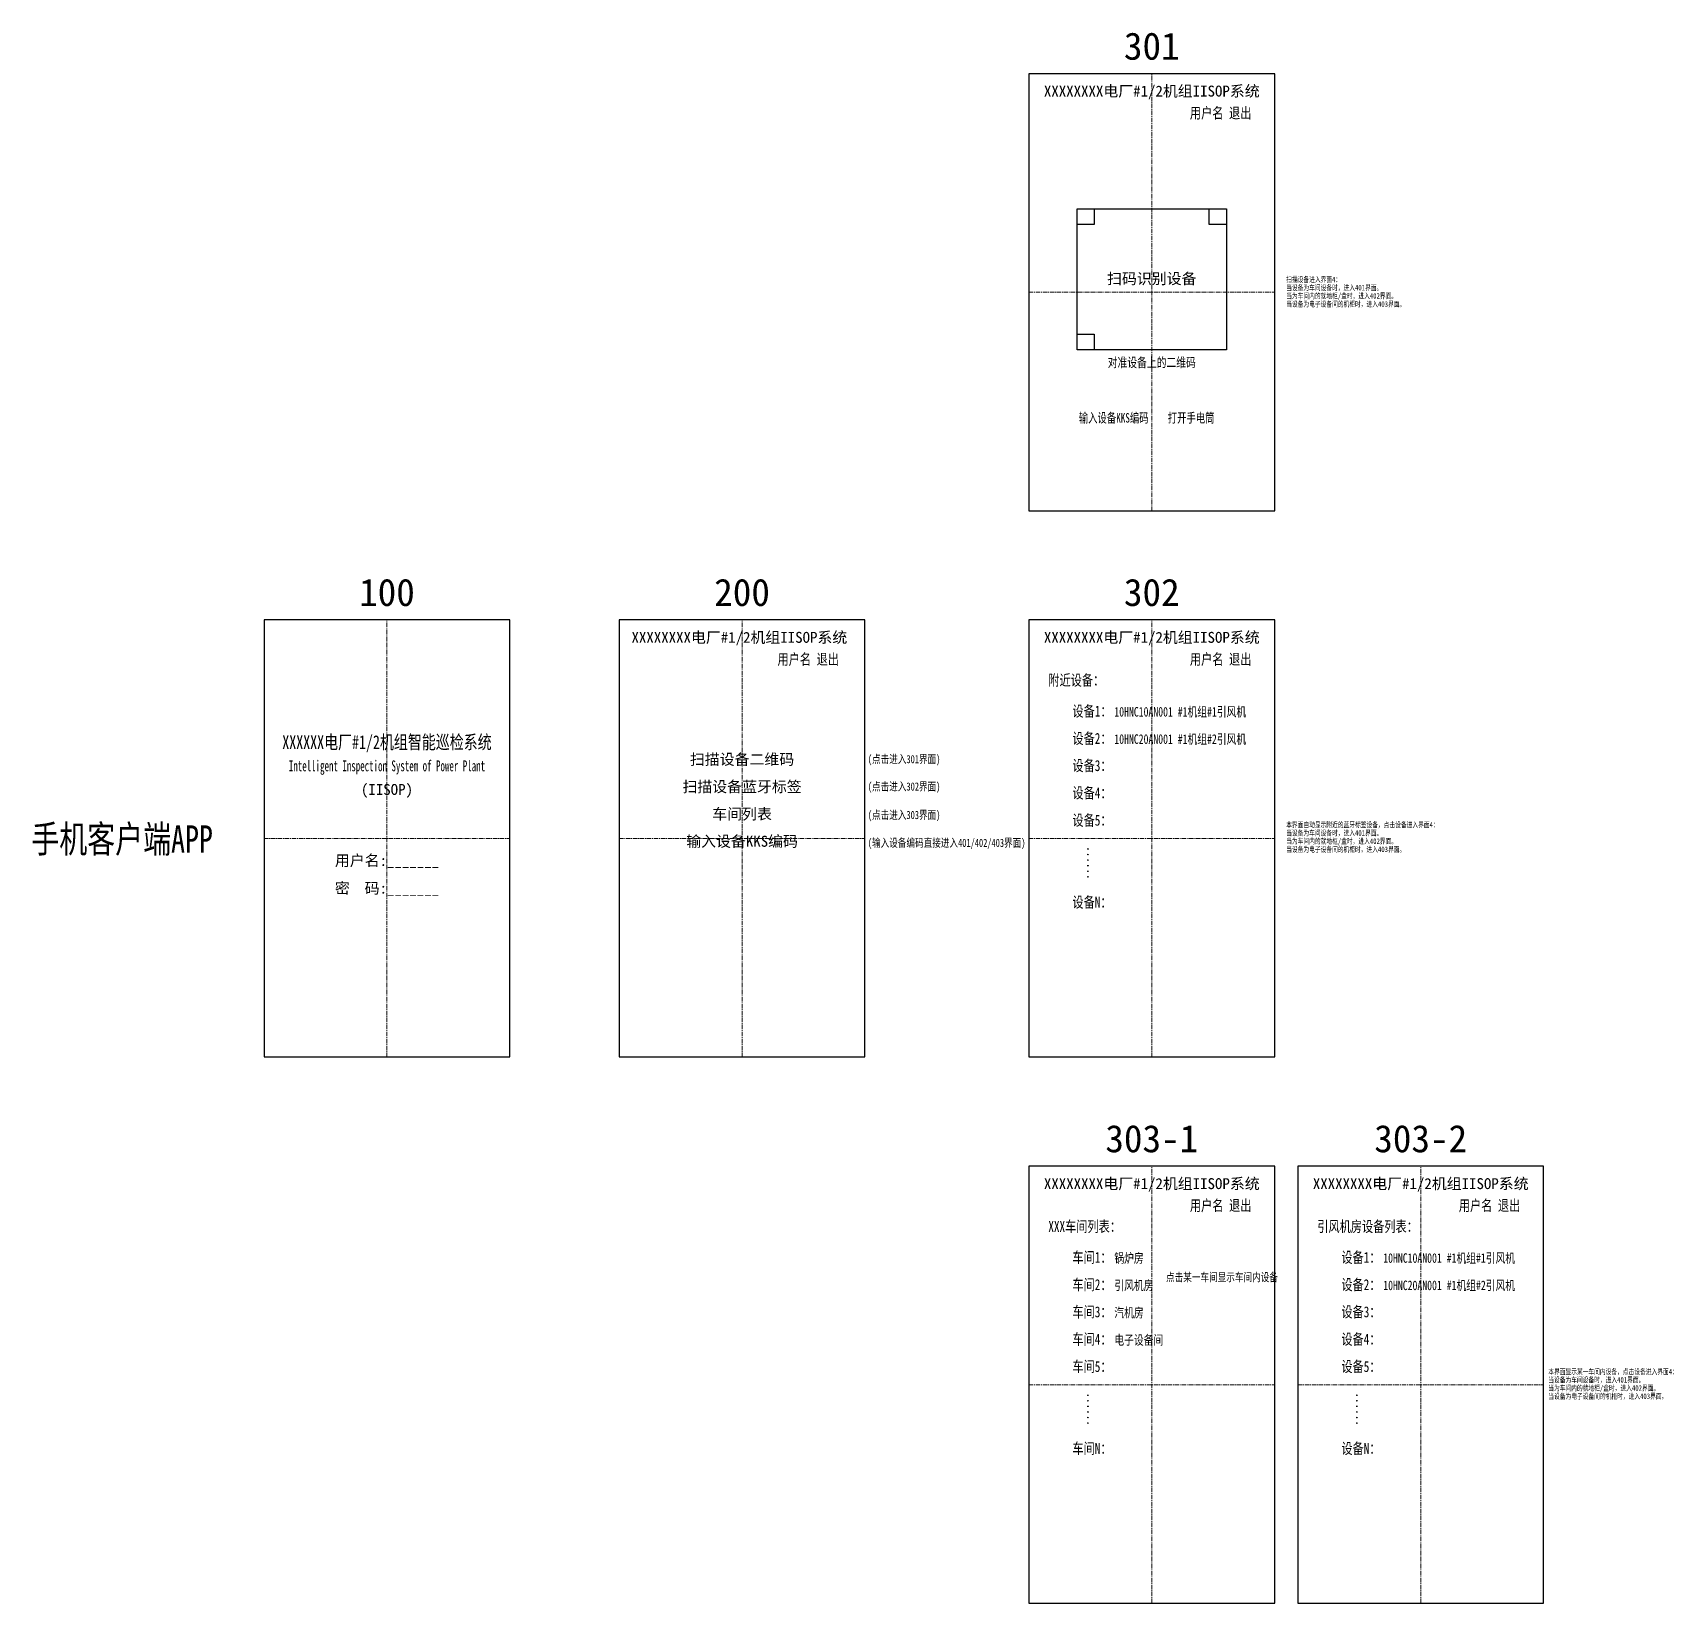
# Model space of a CAD drawing. Header units: millimetres. Extents: x -305 to 1678, y -501 to 1264.
# Drawn here: x -85 to 515, y 441 to 1016 of the extents above; entities that cross this region are included whole.
import ezdxf
from ezdxf.enums import TextEntityAlignment as Align

# ---------------------------------------------------------------- set-up
doc = ezdxf.new("R2010")
doc.units = ezdxf.units.MM
doc.linetypes.add('CENTER', pattern=[50.8, 31.75, -6.35, 6.35, -6.35])
doc.styles.add('ST', font='')
doc.styles.get('ST').set_extended_font_data('SimSun')

msp = doc.modelspace()

# ---------------------------------------------------------------- texts
at = {"color": 4, "style": 'ST'}
for s, p in [('301', (325, 1011.45)), ('100', (45, 811.45)), ('200', (175, 811.45)), ('302', (325, 811.45)), ('303-1', (325, 611.45)), ('303-2', (423.46, 611.45))]:
    msp.add_text(s, height=10, dxfattribs=at).set_placement(p, align=Align.MIDDLE)
at = {"style": 'ST'}
for s, height, width, p in [('用户名 退出', 4, 0.75, (350.21, 987.11)), ('对准设备上的二维码', 3.5, 0.75, (325, 895.79)), ('输入设备KKS编码', 3.5, 0.7, (311.05, 875.5)), ('打开手电筒', 3.5, 0.7, (339.41, 875.5)), ('用户名 退出', 4, 0.75, (199.23, 787.11)), ('用户名 退出', 4, 0.75, (350.21, 787.11)), ('XXXXXX电厂#1/2机组智能巡检系统', 5, 0.75, (45, 756.48)), ('Intelligent Inspection System of Power Plant', 4, 0.6, (45, 747.48)), ('手机客户端APP', 10, 0.75, (-51.97, 721.42)), ('用户名 退出', 4, 0.75, (350.21, 587.11)), ('用户名 退出', 4, 0.75, (448.66, 587.11))]:
    msp.add_text(s, height=height, dxfattribs=dict(at, width=width)).set_placement(p, align=Align.MIDDLE)
at = {"transparency": 33554508, "style": 'ST'}
msp.add_text('扫码识别设备', height=4, dxfattribs=at).set_placement((325, 926.47), align=Align.MIDDLE)
at = {"style": 'ST', "width": 0.75}
for s, height, p in [('附近设备：', 4, (287.14, 777.38)), ('设备1：', 4, (295.95, 766.06)), ('10HNC10AN001 #1机组#1引风机', 3.5, (311.29, 766.06)), ('设备2：', 4, (295.95, 756.06)), ('10HNC20AN001 #1机组#2引风机', 3.5, (311.29, 756.06)), ('设备3：', 4, (295.95, 746.1)), ('设备4：', 4, (295.95, 736.1)), ('设备5：', 4, (295.95, 726.1)), ('设备N：', 4, (295.95, 696.1)), ('XXX车间列表：', 4, (287.14, 577.38)), ('引风机房设备列表：', 4, (385.59, 577.38)), ('车间1：', 4, (295.95, 566.06)), ('锅炉房', 3.5, (311.29, 566.06)), ('设备1：', 4, (394.41, 566.06)), ('10HNC10AN001 #1机组#1引风机', 3.5, (409.75, 566.06)), ('车间2：', 4, (295.95, 556.06)), ('引风机房', 3.5, (311.29, 556.06)), ('设备2：', 4, (394.41, 556.06)), ('10HNC20AN001 #1机组#2引风机', 3.5, (409.75, 556.06)), ('车间3：', 4, (295.95, 546.1)), ('汽机房', 3.5, (311.29, 546.06)), ('设备3：', 4, (394.41, 546.1)), ('车间4：', 4, (295.95, 536.1)), ('电子设备间', 3.5, (311.29, 536.06)), ('设备4：', 4, (394.41, 536.1)), ('车间5：', 4, (295.95, 526.1)), ('设备5：', 4, (394.41, 526.1)), ('车间N：', 4, (295.95, 496.1)), ('设备N：', 4, (394.41, 496.1))]:
    msp.add_text(s, height=height, dxfattribs=at).set_placement(p)
at = {"style": 'ST'}
for s, p in [('扫描设备二维码', (175, 750.47)), ('(IISOP)', (45, 739.05)), ('扫描设备蓝牙标签', (175, 740.47)), ('车间列表', (175, 730.47)), ('输入设备KKS编码', (175, 720.47)), ('用户名:_______', (45, 713.28)), ('密  码:_______', (45, 703.15))]:
    msp.add_text(s, height=4, dxfattribs=at).set_placement(p, align=Align.MIDDLE)
at = {"color": 3, "transparency": 33554687, "style": 'ST', "width": 0.75}
for s, p in [('(点击进入301界面)', (221.05, 750.47)), ('(点击进入302界面)', (221.05, 740.45)), ('(点击进入303界面)', (221.05, 730.03)), ('(输入设备编码直接进入401/402/403界面)', (221.05, 719.82))]:
    msp.add_text(s, height=3, dxfattribs=at).set_placement(p, align=Align.MIDDLE_LEFT)
at = {"style": 'ST', "width": 0.75}
for p in [(301.31, 718.6), (301.31, 518.6), (399.77, 518.6)]:
    msp.add_text('......', height=4, rotation=270, dxfattribs=at).set_placement(p)
at = {"color": 3, "style": 'ST', "width": 0.75}
msp.add_text('点击某一车间显示车间内设备', height=3, dxfattribs=at).set_placement((330.23, 559.29))
at = {"char_height": 4, "attachment_point": 5, "style": 'ST'}
for insert in [(325, 994.56), (174.02, 794.56), (325, 794.56), (325, 594.56), (423.46, 594.56)]:
    msp.add_mtext_dynamic_manual_height_columns('XXXXXXXX电厂#1/2机组IISOP系统', width=104.8249, gutter_width=12.5, heights=[0], dxfattribs=dict(at, insert=insert))
at = {"color": 3, "transparency": 33554687, "char_height": 2, "attachment_point": 4, "line_spacing_factor": 0.9, "style": 'ST'}
for s, width, insert in [('{\\W0.75;扫描设备进入界面4\\C1;：\\C3;\\P当设备为车间设备时，进入401界面。\\P当为车间内的就地柜/盒时，进入402界面。\\P当设备为电子设备间的机柜时，进入403界面。}', 92.7065, (374.21, 921.42)), ('{\\W0.75;本界面自动显示附近的蓝牙标签设备，点击设备进入界面4\\C1;：\\C3;\\P当设备为车间设备时，进入401界面。\\P当为车间内的就地柜/盒时，进入402界面。\\P当设备为电子设备间的机柜时，进入403界面。}', 92.7065, (374.21, 721.79)), ('{\\W0.75;本界面显示某一车间内设备，点击设备进入界面4\\C1;：\\C3;\\P当设备为车间设备时，进入401界面。\\P当为车间内的就地柜/盒时，进入402界面。\\P当设备为电子设备间的机柜时，进入403界面。}', 55.3356, (470.17, 521.57))]:
    msp.add_mtext_dynamic_manual_height_columns(s, width=width, gutter_width=12.5, heights=[0], dxfattribs=dict(at, insert=insert))

# ---------------------------------------------------------------- linework, layer by layer
at = {"linetype": 'CENTER', "lineweight": 0, "ltscale": 0.05, "transparency": 33554534}
for p, q in [((325, 841.42), (325, 1001.42)), ((280, 921.42), (370, 921.42)), ((45, 641.42), (45, 801.42)), ((175, 641.42), (175, 801.42)), ((325, 641.42), (325, 801.42)), ((0, 721.42), (90, 721.42)), ((130, 721.42), (220, 721.42)), ((280, 721.42), (370, 721.42)), ((325, 441.42), (325, 601.42)), ((423.46, 441.42), (423.46, 601.42)), ((280, 521.42), (370, 521.42)), ((378.46, 521.42), (468.46, 521.42))]:
    msp.add_line(p, q, dxfattribs=at)
at = {"lineweight": 30}
for points in [[(280, 841.42), (370, 841.42), (370, 1001.42), (280, 1001.42)], [(0, 641.42), (90, 641.42), (90, 801.42), (0, 801.42)], [(130, 641.42), (220, 641.42), (220, 801.42), (130, 801.42)], [(280, 641.42), (370, 641.42), (370, 801.42), (280, 801.42)], [(280, 441.42), (370, 441.42), (370, 601.42), (280, 601.42)], [(378.46, 441.42), (468.46, 441.42), (468.46, 601.42), (378.46, 601.42)]]:
    msp.add_lwpolyline(points, close=True, dxfattribs=at)
for points in [[(297.65, 951.98), (352.35, 951.98), (352.35, 900.28), (297.65, 900.28)], [(297.65, 951.98), (303.97, 951.98), (303.97, 946.17), (297.65, 946.17)], [(346.03, 951.98), (352.35, 951.98), (352.35, 946.17), (346.03, 946.17)], [(297.65, 906.09), (303.97, 906.09), (303.97, 900.28), (297.65, 900.28)]]:
    msp.add_lwpolyline(points, close=True)
msp.add_lwpolyline([(-56.89, 641.42, 0, 0, 0), (-13.9, 641.42, 3, 0, 0), (0, 641.42, 0, 0, 0)], format="xyseb")
at = {"color": 3}
msp.add_lwpolyline([(330.04, 557.3, 0, 0, 0), (364.5, 557.3, 2.25, 0, 0), (374.93, 557.3, 0, 0, 0)], format="xyseb", dxfattribs=at)

msp.set_redraw_order([(e.dxf.handle, doc.entitydb.next_handle()) for e in msp.query("TEXT MTEXT ATTDEF DIMENSION ARC_DIMENSION")])  # texts and dimensions are drawn at this point

doc.saveas('drawing.dxf')
